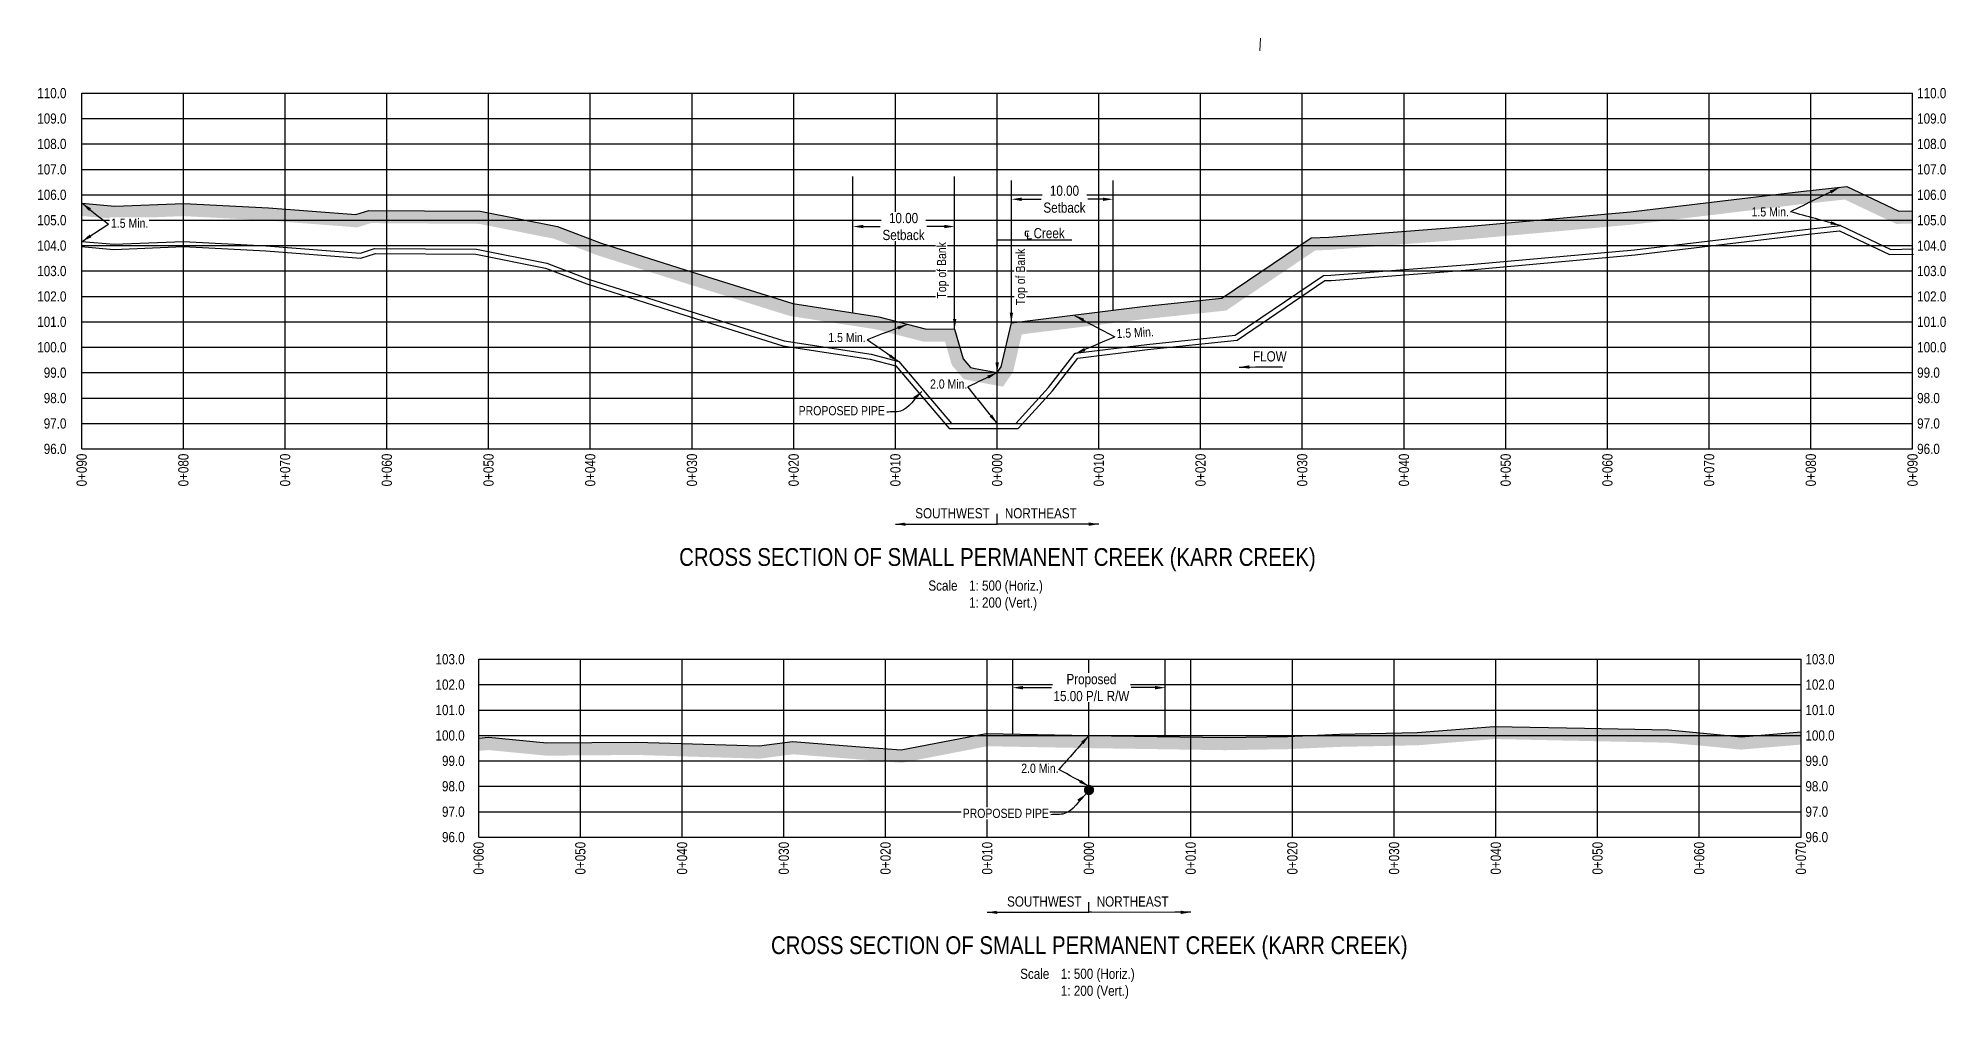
# Model space of a CAD drawing. Extents: x 406232 to 435383, y 6039561 to 6052989.
# Drawn here: x 413119 to 414995, y 6051881 to 6052827 of the extents above; entities that cross this region are included whole.
import ezdxf
from ezdxf.enums import TextEntityAlignment as Align

# ---------------------------------------------------------------- set-up
doc = ezdxf.new("R2010")
doc.units = 0
doc.header["$LTSCALE"] = 5
doc.header["$PDSIZE"] = 0.5
doc.linetypes.add('foc-TOPO', pattern=[1, 0.2, -0.8])
doc.layers.get('Defpoints').update_dxf_attribs({"color": 9})
for name, color, linetype in [('CG-NOTES', 7, 'Continuous'), ('DETAIL-T', 7, 'Continuous'), ('L-BD', 7, 'Continuous'), ('L-DETAIL-T', 3, 'Continuous'), ('L-MON', 1, 'Continuous'), ('P-CROSSINGS-GRID', 8, 'Continuous'), ('P-CROSSINGS-GROUND', 48, 'foc-TOPO'), ('P-CROSSINGS-LINE', 3, 'Continuous'), ('P-PROPOSED', 10, 'Continuous'), ('S-T7', 7, 'Continuous')]:
    doc.layers.add(name, color=color, linetype=linetype)
doc.layers.add('F-RW-T', color=190, linetype='Continuous', lineweight=9)
doc.styles.add('140', font='ARIALN.TTF', dxfattribs={"height": 15})
doc.styles.add('80', font='ARIALN.TTF', dxfattribs={"height": 10})
doc.styles.add('80CG', font='ARIALN.TTF', dxfattribs={"height": 10})
doc.styles.add('80L', font='ARIALN.TTF', dxfattribs={"height": 10})
doc.dimstyles.new('Compass 5 000', dxfattribs={"dimscale": 5, "dimtxt": 9, "dimasz": 2, "dimexe": 0.2, "dimexo": 0.0625, "dimgap": 0.5, "dimtad": 0, "dimtih": 1, "dimtoh": 1, "dimzin": 0, "dimdsep": 46, "dimtxsty": '80CG', "dimcen": 0.1, "dimse1": 1, "dimse2": 1, "dimclrd": 256, "dimclrt": 256, "dimaunit": 1, "dimadec": 4, "dimazin": 0, "dimtfac": 0.06, "dimtofl": 0, "dimtmove": 0, "dimatfit": 1, "dimfxl": 0.2, "dimtolj": 1, "dimtzin": 0, "dimlwd": -1, "dimarcsym": 0})

msp = doc.modelspace()

# ---------------------------------------------------------------- texts
at = {"style": '80L'}
msp.add_text('FLOW', height=9.9954, rotation=359.666704, dxfattribs=at).set_placement((414313.337, 6052508.63))
at = {"style": '80'}
for s, p in [('0+090', (413161.754, 6052417.8)), ('0+080', (413261.754, 6052417.8)), ('0+070', (413361.754, 6052417.8)), ('0+060', (413461.754, 6052417.8)), ('0+050', (413561.754, 6052417.8)), ('0+040', (413661.754, 6052417.8)), ('0+030', (413761.754, 6052417.8)), ('0+020', (413861.754, 6052417.8)), ('0+010', (413961.754, 6052417.8)), ('0+000', (414061.754, 6052417.8)), ('0+010', (414161.754, 6052417.8)), ('0+020', (414261.754, 6052417.8)), ('0+030', (414361.754, 6052417.8)), ('0+040', (414461.754, 6052417.8)), ('0+050', (414561.754, 6052417.8)), ('0+060', (414661.754, 6052417.8)), ('0+070', (414761.754, 6052417.8)), ('0+080', (414861.754, 6052417.8)), ('0+090', (414961.754, 6052417.8)), ('0+060', (413552.033, 6052035.905)), ('0+050', (413652.033, 6052035.905)), ('0+040', (413752.033, 6052035.905)), ('0+030', (413852.033, 6052035.905)), ('0+020', (413952.033, 6052035.905)), ('0+010', (414052.033, 6052035.905)), ('0+000', (414152.033, 6052035.905)), ('0+010', (414252.033, 6052035.905)), ('0+020', (414352.033, 6052035.905)), ('0+030', (414452.033, 6052035.905)), ('0+040', (414552.033, 6052035.905)), ('0+050', (414652.033, 6052035.905)), ('0+060', (414752.033, 6052035.905)), ('0+070', (414852.033, 6052035.905))]:
    msp.add_text(s, height=10, rotation=90, dxfattribs=at).set_placement(p, align=Align.MIDDLE_RIGHT)
at = {"char_height": 8.9959, "attachment_point": 1, "style": '80L'}
for s, insert in [('1.5 Min.', (414803.549, 6052660.169)), ('2.0 Min.', (413995.858, 6052490.804)), ('2.0 Min.', (414085.513, 6052112.745))]:
    msp.add_mtext_dynamic_manual_height_columns(s, width=45.29007, gutter_width=44.979, heights=[0], dxfattribs=dict(at, insert=insert))
at = {"insert": (413866.675, 6052464.556), "char_height": 8.99589, "width": 84.29299, "attachment_point": 1, "style": '80L'}
msp.add_mtext('PROPOSED PIPE', dxfattribs=at)
at = {"layer": 'DETAIL-T', "char_height": 10, "attachment_point": 1, "style": '80L'}
for insert in [(413994.186, 6052293.014), (414084.464, 6051911.119)]:
    msp.add_mtext_dynamic_manual_height_columns('Scale^I1: 500 (Horiz.)\\P^I1: 200 (Vert.)', width=217.1051, gutter_width=45, heights=[0], dxfattribs=dict(at, insert=insert))
at = {"layer": 'L-DETAIL-T', "char_height": 17.5, "width": 624.82064, "attachment_point": 2, "rotation": 0, "style": '140'}
for insert in [(414062.122, 6052324.887), (414152.401, 6051942.993)]:
    msp.add_mtext('CROSS SECTION OF SMALL PERMANENT CREEK (KARR CREEK)', dxfattribs=dict(at, insert=insert))
at = {"layer": 'S-T7', "style": '80'}
for s, p in [('110.0', (413146.785, 6052772.495)), ('109.0', (413146.785, 6052747.495)), ('108.0', (413146.785, 6052722.495)), ('107.0', (413146.785, 6052697.495)), ('106.0', (413146.785, 6052672.495)), ('105.0', (413146.785, 6052647.495)), ('104.0', (413146.785, 6052622.495)), ('103.0', (413146.785, 6052597.495)), ('102.0', (413146.785, 6052572.495)), ('101.0', (413146.785, 6052547.495)), ('100.0', (413146.785, 6052522.495)), ('99.0', (413146.785, 6052497.495)), ('98.0', (413146.785, 6052472.495)), ('97.0', (413146.785, 6052447.495)), ('96.0', (413146.785, 6052422.495)), ('103.0', (413538.32, 6052215.601)), ('102.0', (413538.32, 6052190.601)), ('101.0', (413538.32, 6052165.601)), ('100.0', (413538.32, 6052140.601)), ('99.0', (413538.32, 6052115.601)), ('98.0', (413538.32, 6052090.601)), ('97.0', (413538.32, 6052065.601)), ('96.0', (413538.32, 6052040.601))]:
    msp.add_text(s, height=10, dxfattribs=at).set_placement(p, align=Align.MIDDLE_RIGHT)
for s, p in [('110.0', (414966.304, 6052772.495)), ('109.0', (414966.304, 6052747.495)), ('108.0', (414966.304, 6052722.495)), ('107.0', (414966.304, 6052697.495)), ('106.0', (414966.304, 6052672.495)), ('105.0', (414966.304, 6052647.495)), ('104.0', (414966.304, 6052622.495)), ('103.0', (414966.304, 6052597.495)), ('102.0', (414966.304, 6052572.495)), ('101.0', (414966.304, 6052547.495)), ('100.0', (414966.304, 6052522.495)), ('99.0', (414966.304, 6052497.495)), ('98.0', (414966.304, 6052472.495)), ('97.0', (414966.304, 6052447.495)), ('96.0', (414966.304, 6052422.495)), ('103.0', (414856.467, 6052215.601)), ('102.0', (414856.467, 6052190.601)), ('101.0', (414856.467, 6052165.601)), ('100.0', (414856.467, 6052140.601)), ('99.0', (414856.467, 6052115.601)), ('98.0', (414856.467, 6052090.601)), ('97.0', (414856.467, 6052065.601)), ('96.0', (414856.467, 6052040.601))]:
    msp.add_text(s, height=10, dxfattribs=at).set_placement(p, align=Align.MIDDLE_LEFT)

# ---------------------------------------------------------------- blocks, each defined once
blk = doc.blocks.new('*D1069')
at = {"transparency": 16777216}
for p, q in [((414085.8, 6052668.1), (414105.1, 6052668.1)), ((414165.8, 6052668.1), (414150.9, 6052668.1))]:
    blk.add_line(p, q, dxfattribs=at)
for points in [[(414085.8, 6052669.7), (414085.8, 6052666.4), (414075.8, 6052668.1)], [(414165.8, 6052669.7), (414165.8, 6052666.4), (414175.8, 6052668.1)]]:
    blk.add_solid(points, dxfattribs=at)
at = {"layer": 'Defpoints', "color": 0, "transparency": 16777216}
for p in [(414075.8, 6052671.7), (414075.8, 6052668.1), (414175.8, 6052671.7)]:
    blk.add_point(p, dxfattribs=at)
at = {"transparency": 16777216, "insert": (414128, 6052668.1), "char_height": 10, "attachment_point": 5, "style": '80CG', "bg_fill": 3, "box_fill_scale": 1.1, "bg_fill_color": 256, "bg_fill_true_color": 13158600, "bg_fill_transparency": 0}
blk.add_mtext('\\A1;10.00\\PSetback', dxfattribs=at)
blk = doc.blocks.new('*D1070')
at = {"transparency": 16777216}
for p, q in [((413930.1, 6052641.2), (413946.8, 6052641.2)), ((414010, 6052641.2), (413992.7, 6052641.2))]:
    blk.add_line(p, q, dxfattribs=at)
for points in [[(413930.1, 6052642.9), (413930.1, 6052639.6), (413920.1, 6052641.2)], [(414010, 6052642.9), (414010, 6052639.6), (414020, 6052641.2)]]:
    blk.add_solid(points, dxfattribs=at)
at = {"layer": 'Defpoints', "color": 0, "transparency": 16777216}
for p in [(413920.1, 6052677.2), (414020, 6052677.2), (413920.1, 6052641.2)]:
    blk.add_point(p, dxfattribs=at)
at = {"transparency": 16777216, "insert": (413969.8, 6052641.2), "char_height": 10, "attachment_point": 5, "style": '80CG', "bg_fill": 3, "box_fill_scale": 1.1, "bg_fill_color": 256, "bg_fill_true_color": 13158600, "bg_fill_transparency": 0}
blk.add_mtext('\\A1;10.00\\PSetback', dxfattribs=at)
blk = doc.blocks.new('*D1071')
at = {"transparency": 16777216}
for p, q in [((414087.2, 6052187.6), (414115.4, 6052187.6)), ((414217.1, 6052187.6), (414193.6, 6052187.6))]:
    blk.add_line(p, q, dxfattribs=at)
for points in [[(414087.2, 6052189.3), (414087.2, 6052185.9), (414077.2, 6052187.6)], [(414217.1, 6052189.3), (414217.1, 6052185.9), (414227.1, 6052187.6)]]:
    blk.add_solid(points, dxfattribs=at)
at = {"layer": 'Defpoints', "color": 0, "transparency": 16777216}
for p in [(414077.2, 6052231), (414227.1, 6052231), (414227.1, 6052187.6)]:
    blk.add_point(p, dxfattribs=at)
at = {"transparency": 16777216, "insert": (414154.5, 6052187.6), "char_height": 10, "attachment_point": 5, "style": '80CG', "bg_fill": 3, "box_fill_scale": 1.1, "bg_fill_color": 256, "bg_fill_true_color": 13158600, "bg_fill_transparency": 0}
blk.add_mtext('\\A1;Proposed\\P15.00 P/L R/W', dxfattribs=at)
blk = doc.blocks.new('PLIA')
at = {"color": 255, "const_width": 1}
blk.add_lwpolyline([(-0.5, 0, 1), (0.5, 0, 1)], format="xyb", close=True, dxfattribs=at)
blk = doc.blocks.new('PLIAA')
blk.add_blockref('PLIA', (0, 0))
blk = doc.blocks.new('PLIB')
at = {"color": 1}
blk.add_circle((0, 0), 0.8, dxfattribs=at)
blk = doc.blocks.new('PLIBB')
blk.add_blockref('PLIB', (0, 0))
blk = doc.blocks.new('PLICC')
for name in ['PLIAA', 'PLIBB']:
    blk.add_blockref(name, (0, 0))
blk = doc.blocks.new('PLI')
blk.add_blockref('PLICC', (0, 0))

# ---------------------------------------------------------------- hatches: boundary and pattern name
at = {"layer": 'P-CROSSINGS-GROUND'}
h = msp.add_hatch(dxfattribs=at)
h.set_pattern_fill('EARTH', color=256, scale=2.498859, angle=45)
h.set_pattern_definition([(45, (7018.863, 6353.303), (0, 22.440395626), [15.86775592, -15.86775592]), (45, (7014.656, 6357.511), (0, 22.440395626), [15.86775592, -15.86775592]), (45, (7010.448, 6361.718), (0, 22.440395626), [15.86775592, -15.86775592]), (135, (7010.448, 6364.523), (-22.440395626, 0), [15.86775592, -15.86775592]), (135, (7014.656, 6368.731), (-22.440395626, 0), [15.86775592, -15.86775592]), (135, (7018.863, 6372.939), (-22.440395626, 0), [15.86775592, -15.86775592])])
h.paths.add_polyline_path([(413161.841, 6052651.574), (413194.174, 6052648.805), (413261.979, 6052651.489), (413344.778, 6052647.2), (413432.827, 6052640.396), (413446.004, 6052644.61), (413552.327, 6052643.882), (413625.981, 6052629.285), (413668.348, 6052613.128), (413757.626, 6052584.752), (413858.077, 6052553.198), (413942.959, 6052540.07), (413989.263, 6052527.999), (414010.619, 6052527.875), (414017.223, 6052504.961), (414028.945, 6052491.156), (414037.796, 6052489.198), (414067.549, 6052483.747), (414077.51, 6052498.228), (414086.015, 6052535.195), (414206.09, 6052550.086), (414287.043, 6052558.579), (414374.474, 6052617.738), (414388.63, 6052618.206), (414528.388, 6052629.01), (414685.915, 6052643.115), (414853.217, 6052663.288), (414895.128, 6052667.804), (414945.741, 6052643.82), (414961.841, 6052644.127), (414961.841, 6052656.623), (414948.438, 6052656.368), (414897.294, 6052680.604), (414851.8, 6052675.702), (414684.609, 6052655.542), (414527.349, 6052641.461), (414387.942, 6052630.684), (414370.458, 6052630.106), (414282.631, 6052570.679), (414204.669, 6052562.5), (414075.799, 6052546.518), (414065.867, 6052503.348), (414061.841, 6052497.495), (414040.271, 6052501.447), (414035.748, 6052502.448), (414028.485, 6052511.001), (414020.037, 6052540.315), (413990.901, 6052540.484), (413945.497, 6052552.32), (413860.92, 6052565.401), (413761.391, 6052596.666), (413672.47, 6052624.928), (413629.446, 6052641.336), (413553.595, 6052656.368), (413444.096, 6052657.118), (413431.351, 6052653.041), (413345.583, 6052659.669), (413262.055, 6052663.996), (413194.461, 6052661.32), (413161.841, 6052664.114)])
h = msp.add_hatch(dxfattribs=at)
h.set_pattern_fill('EARTH', color=256, scale=2.498859, angle=45)
h.set_pattern_definition([(45, (7018.863, 6859.468), (0, 22.440395626), [15.86775592, -15.86775592]), (45, (7014.656, 6863.675), (0, 22.440395626), [15.86775592, -15.86775592]), (45, (7010.448, 6867.883), (0, 22.440395626), [15.86775592, -15.86775592]), (135, (7010.448, 6870.688), (-22.440395626, 0), [15.86775592, -15.86775592]), (135, (7014.656, 6874.896), (-22.440395626, 0), [15.86775592, -15.86775592]), (135, (7018.863, 6879.103), (-22.440395626, 0), [15.86775592, -15.86775592])])
h.paths.add_polyline_path([(413552.12, 6052137.865), (413552.12, 6052125.315), (413561.729, 6052126.224), (413618.585, 6052120.702), (413707.466, 6052121.38), (413828.347, 6052117.757), (413861.022, 6052122.068), (413926.333, 6052117.02), (413968.314, 6052113.686), (414052.248, 6052129.984), (414151.908, 6052128.108), (414286.054, 6052126.08), (414347.782, 6052127.086), (414399.011, 6052129.362), (414475.538, 6052130.942), (414550.889, 6052137.046), (414639.108, 6052135.159), (414721.002, 6052133.468), (414765.298, 6052129.438), (414793.207, 6052126.655), (414852.12, 6052131.567), (414852.12, 6052144.105), (414793.309, 6052139.201), (414766.484, 6052141.876), (414721.698, 6052145.951), (414639.375, 6052147.651), (414550.517, 6052149.551), (414474.904, 6052143.426), (414398.605, 6052141.851), (414347.403, 6052139.576), (414286.047, 6052138.576), (414152.12, 6052140.601), (414051.163, 6052142.501), (413967.605, 6052126.276), (413927.309, 6052129.476), (413860.682, 6052134.626), (413827.713, 6052130.276), (413707.606, 6052133.876), (413619.142, 6052133.201), (413561.744, 6052138.776)])

# ---------------------------------------------------------------- linework, layer by layer
for p, q in [((413920.083, 6052556.251), (413920.083, 6052690.327)), ((414020.037, 6052575.014), (414020.037, 6052690.327)), ((414175.754, 6052558.914), (414175.754, 6052686.649)), ((414077.154, 6052142.012), (414077.154, 6052215.601)), ((414227.086, 6052139.467), (414227.086, 6052215.601))]:
    msp.add_line(p, q)
at = {"layer": 'CG-NOTES'}
for p, q in [((414061.841, 6052348.473), (414061.841, 6052358.473)), ((414152.12, 6051966.579), (414152.12, 6051976.579))]:
    msp.add_line(p, q, dxfattribs=at)
at = {"layer": 'F-RW-T', "flags": 128}
msp.add_lwpolyline([(414320.171, 6052814.106), (414320.811, 6052826.584)], dxfattribs=at)
at = {"layer": 'P-CROSSINGS-GRID', "color": 8}
for p, q in [((413161.841, 6052422.495), (413161.841, 6052772.495)), ((413161.841, 6052772.495), (414961.841, 6052772.495)), ((413261.841, 6052422.495), (413261.841, 6052772.495)), ((413361.841, 6052422.495), (413361.841, 6052772.495)), ((413461.841, 6052422.495), (413461.841, 6052772.495)), ((413561.841, 6052422.495), (413561.841, 6052772.495)), ((413661.841, 6052422.495), (413661.841, 6052772.495)), ((413761.841, 6052422.495), (413761.841, 6052772.495)), ((413861.841, 6052422.495), (413861.841, 6052772.495)), ((413961.841, 6052422.495), (413961.841, 6052772.495)), ((414061.841, 6052422.495), (414061.841, 6052772.495)), ((414161.841, 6052422.495), (414161.841, 6052772.495)), ((414261.841, 6052422.495), (414261.841, 6052772.495)), ((414361.841, 6052422.495), (414361.841, 6052772.495)), ((414461.841, 6052422.495), (414461.841, 6052772.495)), ((414561.841, 6052422.495), (414561.841, 6052772.495)), ((414661.841, 6052422.495), (414661.841, 6052772.495)), ((414761.841, 6052422.495), (414761.841, 6052772.495)), ((414861.841, 6052422.495), (414861.841, 6052772.495)), ((414961.841, 6052422.495), (414961.841, 6052772.495)), ((413161.841, 6052747.495), (414961.841, 6052747.495)), ((413161.841, 6052722.495), (414961.841, 6052722.495)), ((413161.841, 6052722.495), (414961.841, 6052722.495)), ((413161.841, 6052697.495), (414961.841, 6052697.495)), ((413161.841, 6052672.495), (414961.841, 6052672.495)), ((413161.841, 6052647.495), (414961.841, 6052647.495)), ((413161.841, 6052622.495), (414961.841, 6052622.495)), ((413161.841, 6052597.495), (414961.841, 6052597.495)), ((413161.841, 6052572.495), (414961.841, 6052572.495)), ((413161.841, 6052547.495), (414961.841, 6052547.495)), ((413161.841, 6052522.495), (414961.841, 6052522.495)), ((413161.841, 6052497.495), (414961.841, 6052497.495)), ((413161.841, 6052472.495), (414961.841, 6052472.495)), ((413161.841, 6052447.495), (414961.841, 6052447.495)), ((413161.841, 6052422.495), (414961.841, 6052422.495)), ((413552.12, 6052215.601), (414852.12, 6052215.601)), ((413552.12, 6052040.601), (413552.12, 6052215.601)), ((413652.12, 6052040.601), (413652.12, 6052215.601)), ((413752.12, 6052040.601), (413752.12, 6052215.601)), ((413852.12, 6052040.601), (413852.12, 6052215.601)), ((413952.12, 6052040.601), (413952.12, 6052215.601)), ((414052.12, 6052040.601), (414052.12, 6052215.601)), ((414152.12, 6052040.601), (414152.12, 6052215.601)), ((414252.12, 6052040.601), (414252.12, 6052215.601)), ((414352.12, 6052040.601), (414352.12, 6052215.601)), ((414452.12, 6052040.601), (414452.12, 6052215.601)), ((414552.12, 6052040.601), (414552.12, 6052215.601)), ((414652.12, 6052040.601), (414652.12, 6052215.601)), ((414752.12, 6052040.601), (414752.12, 6052215.601)), ((414852.12, 6052040.601), (414852.12, 6052215.601)), ((413552.12, 6052190.601), (414852.12, 6052190.601)), ((413552.12, 6052165.601), (414852.12, 6052165.601)), ((413552.12, 6052140.601), (414852.12, 6052140.601)), ((413552.12, 6052115.601), (414852.12, 6052115.601)), ((413552.12, 6052090.601), (414852.12, 6052090.601)), ((413552.12, 6052065.601), (414852.12, 6052065.601)), ((413552.12, 6052040.601), (414852.12, 6052040.601))]:
    msp.add_line(p, q, dxfattribs=at)
at = {"layer": 'P-CROSSINGS-LINE', "color": 3, "flags": 128}
for points in [[(413161.841, 6052664.114), (413194.461, 6052661.32), (413262.055, 6052663.996), (413345.583, 6052659.669), (413431.351, 6052653.041), (413444.096, 6052657.118), (413553.595, 6052656.368), (413629.446, 6052641.336), (413672.47, 6052624.928), (413761.391, 6052596.666), (413860.92, 6052565.401), (413945.497, 6052552.32), (413990.901, 6052540.484), (414020.037, 6052540.315), (414028.485, 6052511.001), (414035.748, 6052502.448), (414040.271, 6052501.447), (414061.841, 6052497.495), (414065.867, 6052503.348), (414075.799, 6052546.518), (414204.669, 6052562.5), (414282.631, 6052570.679), (414370.458, 6052630.106), (414387.942, 6052630.684), (414527.349, 6052641.461), (414684.609, 6052655.542), (414851.8, 6052675.702), (414897.294, 6052680.604), (414948.438, 6052656.368), (414961.841, 6052656.623)], [(413552.12, 6052137.865), (413561.744, 6052138.776), (413619.142, 6052133.201), (413707.606, 6052133.876), (413827.713, 6052130.276), (413860.682, 6052134.626), (413927.309, 6052129.476), (413967.605, 6052126.276), (414051.163, 6052142.501), (414152.12, 6052140.601), (414286.047, 6052138.576), (414347.403, 6052139.576), (414398.605, 6052141.851), (414474.904, 6052143.426), (414550.517, 6052149.551), (414639.375, 6052147.651), (414721.698, 6052145.951), (414766.484, 6052141.876), (414793.309, 6052139.201), (414852.12, 6052144.105)]]:
    msp.add_lwpolyline(points, dxfattribs=at)
at = {"layer": 'P-PROPOSED'}
for points in [[(413161.415, 6052621.514), (413193.485, 6052618.768), (413261.796, 6052621.472), (413342.847, 6052617.273), (413436.371, 6052610.046), (413450.583, 6052614.592), (413549.283, 6052613.916), (413617.665, 6052600.364), (413658.456, 6052584.808), (413748.592, 6052556.159), (413851.253, 6052523.911), (413936.87, 6052510.669), (413962.27, 6052504.047), (414014.532, 6052442.498), (414082.335, 6052442.498), (414116.263, 6052479.645), (414141.224, 6052511.826), (414209.5, 6052520.293), (414297.634, 6052529.539), (414384.113, 6052588.054), (414390.282, 6052588.258), (414530.881, 6052599.127), (414689.047, 6052613.289), (414856.619, 6052633.494), (414889.931, 6052637.084), (414939.267, 6052613.705), (414962.65, 6052614.15)], [(413161.841, 6052626.494), (413193.6, 6052623.774), (413261.827, 6052626.475), (413343.169, 6052622.261), (413435.78, 6052615.104), (413449.819, 6052619.595), (413549.79, 6052618.91), (413619.051, 6052605.184), (413660.105, 6052589.528), (413750.097, 6052560.924), (413852.39, 6052528.792), (413937.885, 6052515.569), (413965.058, 6052508.485), (414016.845, 6052447.495), (414080.131, 6052447.495), (414112.437, 6052482.867), (414138.548, 6052516.53), (414208.932, 6052525.259), (414295.869, 6052534.379), (414382.506, 6052593.001), (414390.007, 6052593.249), (414530.466, 6052604.107), (414688.525, 6052618.26), (414856.052, 6052638.46), (414890.797, 6052642.204), (414940.346, 6052618.724), (414962.555, 6052619.147)]]:
    msp.add_lwpolyline(points, dxfattribs=at)

# ---------------------------------------------------------------- block references
at = {"layer": 'L-MON', "xscale": 4.997718399999963, "yscale": 4.997718399999963, "zscale": 4.997718399999963}
msp.add_blockref('PLI', (414152.12, 6052086.888), dxfattribs=at)

msp.set_redraw_order([(e.dxf.handle, doc.entitydb.next_handle()) for e in msp.query("TEXT MTEXT ATTDEF DIMENSION ARC_DIMENSION")])  # texts and dimensions are drawn at this point

# ---------------------------------------------------------------- leaders
at = {"path_type": 1}
for points in [[(414890.126, 6052679.689), (414841.732, 6052655.74)], [(414890.997, 6052642.216), (414841.732, 6052655.74)], [(414061.841, 6052497.495), (414061.841, 6052628.039)], [(414075.799, 6052546.518), (414075.799, 6052581.216)], [(413973.623, 6052544.988), (413933.868, 6052529.884)], [(413964.643, 6052508.472), (413933.868, 6052529.884)], [(414299.813, 6052502.999), (414342.233, 6052503.154)], [(413987.81, 6052478.995), (413966.797, 6052459.735), (413953.407, 6052458.645)], [(414149.068, 6052082.905), (414128.056, 6052063.645), (414114.665, 6052062.555)]]:
    msp.add_leader(points, dimstyle='Compass 5 000', override={"dimgap": 0.5, "dimtad": 0}, dxfattribs=at)
for points in [[(414061.841, 6052497.495), (414033.082, 6052483.411)], [(414061.841, 6052447.495), (414033.082, 6052483.411)], [(414152.12, 6052140.601), (414122.497, 6052107.159)], [(414152.12, 6052090.601), (414122.497, 6052107.159)]]:
    msp.add_leader(points, dimstyle='Compass 5 000', dxfattribs=at)
at = {"layer": 'CG-NOTES', "path_type": 1}
for points in [[(413961.841, 6052348.473), (414061.841, 6052348.473)], [(414161.841, 6052348.473), (414061.841, 6052348.473)], [(414052.12, 6051966.579), (414152.12, 6051966.579)], [(414252.12, 6051966.579), (414152.12, 6051966.579)]]:
    msp.add_leader(points, dimstyle='Compass 5 000', override={"dimgap": 0.5, "dimtad": 0}, dxfattribs=at)

# ---------------------------------------------------------------- next in the draw order: texts
at = {"char_height": 8.9959, "attachment_point": 1, "style": '80L', "bg_fill": 3, "box_fill_scale": 1.15, "bg_fill_color": 256, "bg_fill_true_color": 256, "bg_fill_transparency": 0}
for insert in [(413190.623, 6052649.028), (413895.868, 6052536.638)]:
    msp.add_mtext_dynamic_manual_height_columns('1.5 Min.', width=35.87103, gutter_width=44.979, heights=[0], dxfattribs=dict(at, insert=insert))
at = {"insert": (414002.656, 6052570.344), "char_height": 8.99589, "width": 55.85483, "attachment_point": 1, "rotation": 90, "style": '80L', "bg_fill": 3, "box_fill_scale": 1.15, "bg_fill_color": 256, "bg_fill_true_color": 256, "bg_fill_transparency": 0}
msp.add_mtext('Top of Bank', dxfattribs=at)
at = {"insert": (414178.932, 6052540.343), "char_height": 8.9959, "attachment_point": 1, "rotation": 3.014519, "style": '80L', "bg_fill": 3, "box_fill_scale": 1.15, "bg_fill_color": 256, "bg_fill_true_color": 256, "bg_fill_transparency": 0}
msp.add_mtext_dynamic_manual_height_columns('1.5 Min.', width=35.87103, gutter_width=44.979, heights=[0], dxfattribs=at)
at = {"color": 3, "char_height": 10, "width": 78.43132, "attachment_point": 3, "style": '80', "bg_fill": 2}
for insert in [(414054.473, 6052364.154), (414144.752, 6051982.26)]:
    msp.add_mtext('SOUTHWEST', dxfattribs=dict(at, insert=insert))
at = {"insert": (414027.933, 6052068.466), "char_height": 8.99589, "width": 84.29299, "attachment_point": 1, "style": '80L', "bg_fill": 3, "box_fill_scale": 1.15, "bg_fill_color": 256, "bg_fill_true_color": 256, "bg_fill_transparency": 0}
msp.add_mtext('PROPOSED PIPE', dxfattribs=at)
at = {"layer": 'L-BD', "insert": (414083.865, 6052639.726), "char_height": 9.99544, "width": 49.14274, "attachment_point": 1, "style": '80', "bg_fill": 2}
msp.add_mtext('\\pi4.23209;{\\fISOCPEUR|b0|i0|c0|p34;℄} Creek', dxfattribs=at)

# ---------------------------------------------------------------- next in the draw order: dimensions: what is measured, and where the dimension line sits
at = {"color": 2}
dim = msp.add_linear_dim(base=(414227.086, 6052187.61), p1=(414077.154, 6052231.012), p2=(414227.086, 6052231.012), angle=0, text='Proposed\\P15.00 P/L R/W', dimstyle='Compass 5 000', override={"dimtfill": 1}, dxfattribs=at)
dim.commit()
dim.dimension.update_dxf_attribs({"geometry": '*D1071', "text_midpoint": (414154.501, 6052187.61), "dimtype": 161})

# ---------------------------------------------------------------- next in the draw order: linework, layer by layer
for p, q in [((414075.799, 6052546.518), (414075.799, 6052686.649)), ((414061.841, 6052628.039), (414135.095, 6052628.039))]:
    msp.add_line(p, q)

# ---------------------------------------------------------------- next in the draw order: texts
at = {"color": 3, "char_height": 10, "width": 71.79644, "attachment_point": 1, "style": '80', "bg_fill": 2}
for insert in [(414069.431, 6052364.154), (414159.71, 6051982.26)]:
    msp.add_mtext('NORTHEAST', dxfattribs=dict(at, insert=insert))

# ---------------------------------------------------------------- next in the draw order: dimensions: what is measured, and where the dimension line sits
dim = msp.add_linear_dim(base=(413920.083, 6052641.221), p1=(414020.037, 6052677.206), p2=(413920.083, 6052677.206), angle=180, text='10.00\\PSetback', dimstyle='Compass 5 000', override={"dimtfill": 1})
dim.commit()
dim.dimension.update_dxf_attribs({"geometry": '*D1070', "text_midpoint": (413969.763, 6052641.221), "dimtype": 161})

# ---------------------------------------------------------------- next in the draw order: leaders
at = {"path_type": 1}
for points in [[(413162.145, 6052664.087), (413188.118, 6052643.578)], [(413162.145, 6052626.552), (413188.118, 6052643.578)], [(414020.037, 6052540.315), (414020.037, 6052575.014)], [(414137.726, 6052553.879), (414177.487, 6052532.873)], [(414138.829, 6052516.366), (414177.487, 6052532.873)]]:
    msp.add_leader(points, dimstyle='Compass 5 000', override={"dimgap": 0.5, "dimtad": 0}, dxfattribs=at)

# ---------------------------------------------------------------- next in the draw order: texts
at = {"insert": (414080.209, 6052563.836), "char_height": 8.99589, "width": 55.85483, "attachment_point": 1, "rotation": 90, "style": '80L', "bg_fill": 3, "box_fill_scale": 1.15, "bg_fill_color": 256, "bg_fill_true_color": 256, "bg_fill_transparency": 0}
msp.add_mtext('Top of Bank', dxfattribs=at)

# ---------------------------------------------------------------- next in the draw order: dimensions: what is measured, and where the dimension line sits
dim = msp.add_linear_dim(base=(414075.799, 6052668.082), p1=(414175.754, 6052671.73), p2=(414075.799, 6052671.73), angle=180, text='10.00\\PSetback', dimstyle='Compass 5 000', override={"dimtfill": 1})
dim.commit()
dim.dimension.update_dxf_attribs({"geometry": '*D1069', "text_midpoint": (414128.028, 6052668.082), "dimtype": 161})

doc.saveas('drawing.dxf')
